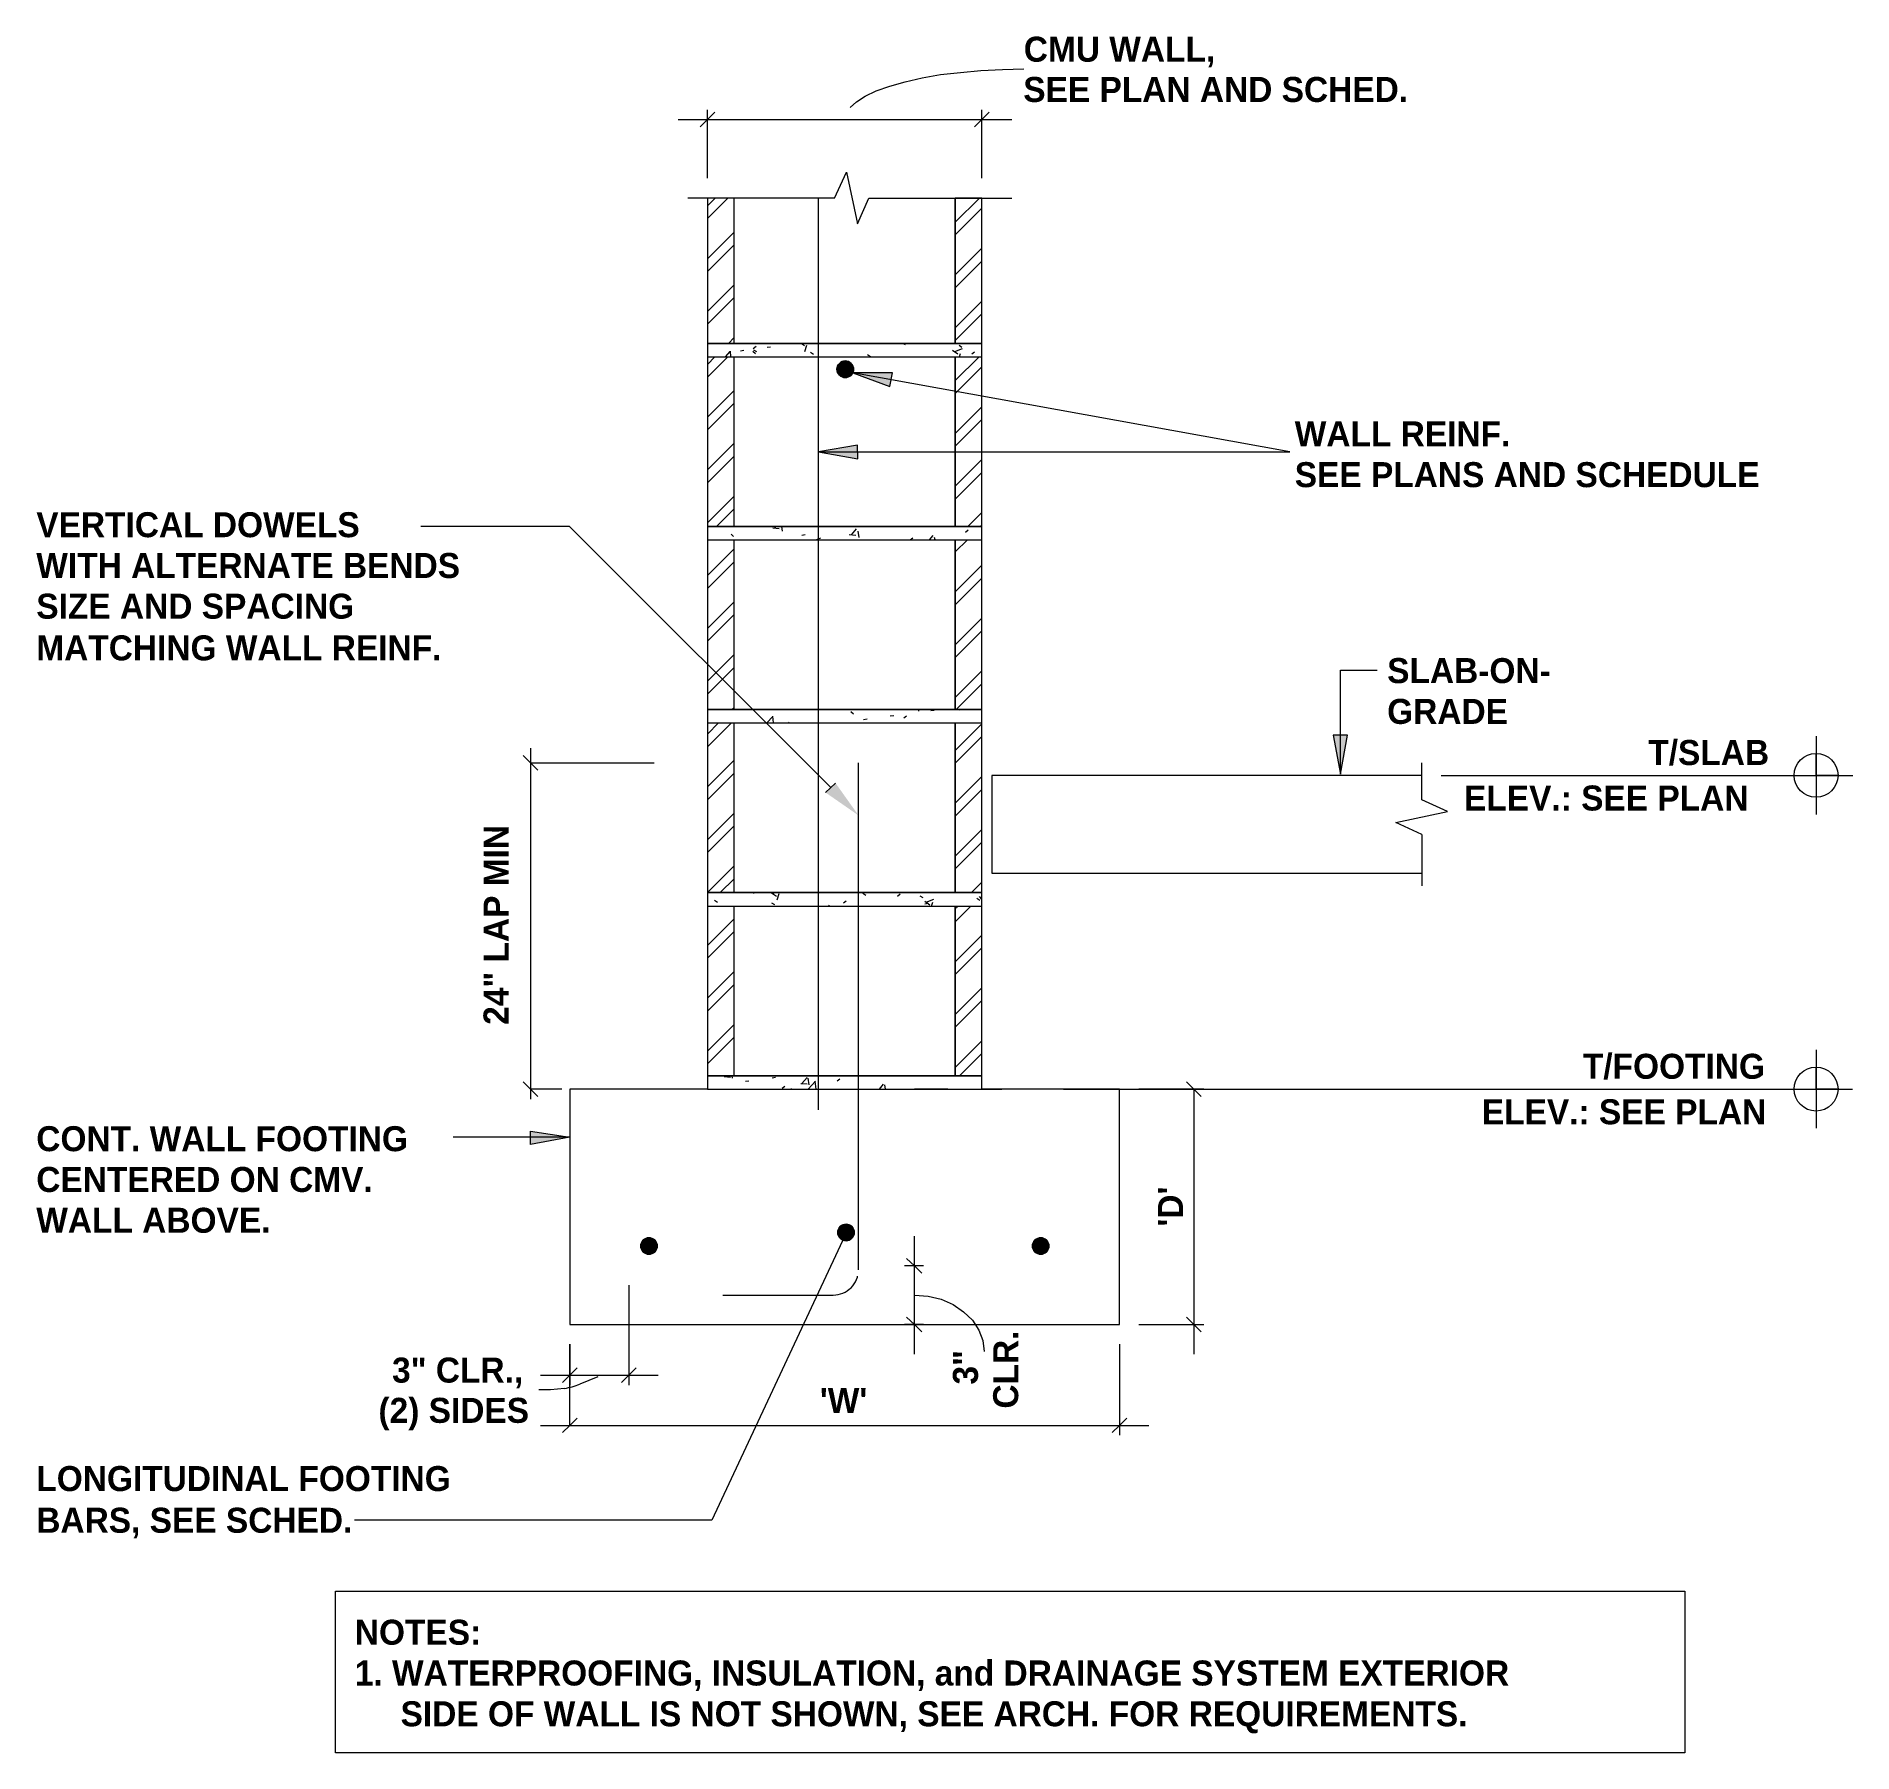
# Model space of a CAD drawing. Header units: inches. Extents: x -16566 to 235, y -92 to 81.
# Drawn here: x 66.71 to 73.52, y 0 to 6.43 of the extents above; entities that cross this region are included whole.
import ezdxf

# ---------------------------------------------------------------- set-up
doc = ezdxf.new("R2010")
doc.units = ezdxf.units.IN
doc.header["$MEASUREMENT"] = 0
doc.linetypes.add('Dash 1_8_', pattern=[0.25, 0.125, -0.125])
for name, color, linetype, lineweight in [('A-DETL', 90, 'Continuous', 9), ('A-DETL-GENF', 92, 'Continuous', 9), ('A-DETL-THIN', 151, 'Continuous', 9), ('G-ANNO-TEXT', 231, 'Continuous', 9)]:
    doc.layers.add(name, color=color, linetype=linetype, lineweight=lineweight)
doc.styles.add('Century Gothic_B', font='', dxfattribs={"height": 0.09375})
doc.styles.get('Century Gothic_B').set_extended_font_data('Century Gothic', bold=True)
pattern_1 = [(45, (67.785, 0), (-0.098995, 0.098995), []), (45, (67.785, 0.15), (-0.098995, 0.098995), [])]
pattern_2 = [(50, (67.785, 0), (0.286846, -0.025301), [0.03, -0.33]), (355, (67.785, 0), (-0.055977, 0.301024), [0.024, -0.264]), (100.451, (67.809, -0.002), (0.231849, 0.275629), [0.025, -0.28]), (46.184, (67.785, 0.08), (0.427136, -0.066141), [0.045, -0.495]), (96.636, (67.821, 0.074), (0.37346, 0.38977), [0.038, -0.421]), (351.184, (67.785, 0.08), (0.37408, 0.389267), [0.036, -0.396]), (21, (67.825, 0.06), (0.238616, -0.161194), [0.03, -0.33]), (326, (67.825, 0.06), (0.096981, 0.29042), [0.024, -0.264]), (71.451, (67.845, 0.047), (0.336407, 0.128668), [0.025, -0.28]), (37.5, (67.78499, 0), (0.0047326, 0.1334601), [0.013, -0.248, 0.013, -0.255, -0.265]), (37.5, (67.78499, 0), (0.0047326, 0.1334601), [-0.529, 0.013, -0.252]), (7.5, (67.785, 0), (0.1052654, 0.1580924), [0.013, -0.14, 0.013, -0.242, -0.101]), (7.5, (67.785, 0), (0.1052654, 0.1580924), [-0.408, 0.013, -0.088]), (327.5, (67.69599, 0), (0.2135185, -0.0091575), [0.013, -0.087, 0.013, -0.299, -0.414]), (327.5, (67.69599, 0), (0.2135185, -0.0091575), [-0.412, 0.013, -0.401]), (317.5, (67.656, 0), (0.2332406, 0.03991), [0.013, -0.117, 0.013, -0.194, -0.294]), (317.5, (67.656, 0), (0.2332406, 0.03991), [-0.337, 0.013, -0.281])]

msp = doc.modelspace()

# ---------------------------------------------------------------- texts
at = {"layer": 'G-ANNO-TEXT', "color": 147, "lineweight": 20, "char_height": 0.09375, "attachment_point": 1, "style": 'Century Gothic_B'}
for s, insert, width in [('CMU WALL,', (70.41241, 6.43148), 0.8679687), ('SEE PLAN AND SCHED.', (70.41045, 6.28057), 1.7075312), ('WALL REINF. ', (71.42776, 4.98977), 0.9563437), ('SEE PLANS AND SCHEDULE', (71.42776, 4.83689), 2.007375), ('VERTICAL DOWELS', (66.71215, 4.6493), 1.3982188), ('WITH ALTERNATE BENDS', (66.71215, 4.49643), 1.780125), ('SIZE AND SPACING ', (66.71215, 4.34395), 1.5055312), ('MATCHING WALL REINF.', (66.71215, 4.1877), 1.8243125), ('SLAB-ON-', (71.774, 4.10248), 0.7575), ('GRADE', (71.774, 3.94961), 0.5491875), ('T/SLAB', (72.75249, 3.79544), 0.5081562), ('ELEV.: SEE PLAN', (72.0621, 3.62493), 1.18675), ('T/FOOTING', (72.50729, 2.61951), 0.8521875), ('ELEV.: SEE PLAN', (72.12871, 2.449), 1.18675), ('CONT. WALL FOOTING', (66.71215, 2.34809), 1.6980625), ('CENTERED ON CMV.', (66.71215, 2.19522), 1.5497188), ('WALL ABOVE.', (66.71215, 2.04235), 1.0415625), ('3" CLR.,', (68.04531, 1.48082), 0.5712812), ("'W'", (69.64806, 1.36715), 0.214625), ('(2) SIDES', (67.99435, 1.32991), 0.669125), ('LONGITUDINAL FOOTING ', (66.71215, 1.07428), 1.94425), ('BARS, SEE SCHED.', (66.71215, 0.91803), 1.3477188), ('NOTES:', (67.90572, 0.49839), 0.5365625), ('1. WATERPROOFING, INSULATION, and DRAINAGE SYSTEM EXTERIOR', (67.90572, 0.34552), 5.1730937), ('SIDE OF WALL IS NOT SHOWN, SEE ARCH. FOR REQUIREMENTS.', (68.07715, 0.19265), 4.6807187)]:
    msp.add_mtext(s, dxfattribs=dict(at, insert=insert, width=width))
at = {"layer": 'G-ANNO-TEXT', "color": 147, "lineweight": 20, "char_height": 0.09375, "attachment_point": 1, "rotation": 89.902731, "style": 'Century Gothic_B'}
for s, insert, width in [('24" LAP MIN', (68.3878, 2.72803), 0.9184687), ("'D'", (70.91492, 1.97177), 0.1830625), ('CLR.', (70.2976, 1.28974), 0.3345625), ('3"', (70.14669, 1.37989), 0.1483437)]:
    msp.add_mtext(s, dxfattribs=dict(at, insert=insert, width=width))

# ---------------------------------------------------------------- hatches: boundary and pattern name
at = {"layer": 'A-DETL-GENF'}
h = msp.add_hatch(dxfattribs=at)
h.set_pattern_fill('FP_1', style=0, pattern_type=2)
h.set_pattern_definition(pattern_1)
h.paths.add_polyline_path([(69.22668, 2.53706), (69.32668, 2.53706), (69.32668, 3.17333), (69.22668, 3.17333)], flags=0)
h.paths.add_polyline_path([(69.32668, 3.22333), (69.32668, 3.85959), (69.22668, 3.85959), (69.22668, 3.22333)], flags=0)
h.paths.add_polyline_path([(69.22668, 3.90959), (69.32668, 3.90959), (69.32668, 4.54585), (69.22668, 4.54585)], flags=0)
h.paths.add_polyline_path([(69.32668, 4.59585), (69.32668, 5.23211), (69.22668, 5.23211), (69.22668, 4.59585)], flags=0)
h.paths.add_polyline_path([(69.22668, 5.28211), (69.32668, 5.28211), (69.32668, 5.82675), (69.22668, 5.82675)], flags=0)
h = msp.add_hatch(dxfattribs=at)
h.set_pattern_fill('FP_1', style=0, pattern_type=2)
h.set_pattern_definition(pattern_1)
h.paths.add_polyline_path([(70.15562, 2.53706), (70.25562, 2.53706), (70.25562, 3.17333), (70.15562, 3.17333)], flags=0)
h.paths.add_polyline_path([(70.15562, 3.22333), (70.25562, 3.22333), (70.25562, 3.85959), (70.15562, 3.85959)], flags=0)
h.paths.add_polyline_path([(70.25562, 3.90959), (70.25562, 4.54585), (70.15562, 4.54585), (70.15562, 3.90959)], flags=0)
h.paths.add_polyline_path([(70.15562, 4.59585), (70.25562, 4.59585), (70.25562, 5.23211), (70.15562, 5.23211)], flags=0)
h.paths.add_polyline_path([(70.15562, 5.28211), (70.25562, 5.28211), (70.25562, 5.82675), (70.15562, 5.82675)], flags=0)
h = msp.add_hatch(dxfattribs=at)
h.set_pattern_fill('FP_2', color=8, style=0, pattern_type=2)
h.set_pattern_definition(pattern_2)
h.paths.add_polyline_path([(70.25562, 5.23211), (70.25562, 5.28211), (69.22668, 5.28211), (69.22668, 5.23211), (70.07543, 5.23211)], flags=0)
for points in [[(69.7434, 5.15398), (69.75143, 5.15504), (69.75892, 5.15814), (69.76534, 5.16307), (69.77027, 5.16949), (69.77337, 5.17698), (69.77443, 5.18501), (69.77337, 5.19304), (69.77027, 5.20052), (69.76534, 5.20695), (69.75892, 5.21188), (69.75143, 5.21498), (69.7434, 5.21604), (69.73537, 5.21498), (69.72789, 5.21188), (69.72146, 5.20695), (69.71653, 5.20052), (69.71343, 5.19304), (69.71237, 5.18501), (69.71343, 5.17698), (69.71653, 5.16949), (69.72146, 5.16307), (69.72789, 5.15814), (69.73537, 5.15504)], [(69.91057, 5.12075), (69.92039, 5.17173), (69.77262, 5.1713), (69.79508, 5.16307)], [(69.79035, 4.84931), (69.78963, 4.90059), (69.64335, 4.87599)], [(71.59957, 3.66694), (71.62508, 3.81392), (71.57214, 3.81392)], [(69.79306, 3.51294), (69.70692, 3.63402), (69.66979, 3.59844)], [(68.56424, 2.2789), (68.71126, 2.30633), (68.56424, 2.32988)], [(69.74631, 1.91876), (69.75434, 1.91981), (69.76183, 1.92291), (69.76825, 1.92784), (69.77318, 1.93427), (69.77628, 1.94175), (69.77734, 1.94979), (69.77628, 1.95782), (69.77318, 1.9653), (69.76825, 1.97173), (69.76183, 1.97666), (69.75434, 1.97976), (69.74631, 1.98081), (69.73828, 1.97976), (69.7308, 1.97666), (69.72437, 1.97173), (69.71944, 1.9653), (69.71634, 1.95782), (69.71528, 1.94979), (69.71634, 1.94175), (69.71944, 1.93427), (69.72437, 1.92784), (69.7308, 1.92291), (69.73828, 1.91981)], [(69.0079, 1.86798), (69.01593, 1.86903), (69.02341, 1.87213), (69.02984, 1.87706), (69.03477, 1.88349), (69.03787, 1.89097), (69.03893, 1.899), (69.03787, 1.90704), (69.03477, 1.91452), (69.02984, 1.92095), (69.02341, 1.92588), (69.01593, 1.92898), (69.0079, 1.93003), (68.99987, 1.92898), (68.99238, 1.92588), (68.98596, 1.92095), (68.98103, 1.91452), (68.97793, 1.90704), (68.97687, 1.899), (68.97793, 1.89097), (68.98103, 1.88349), (68.98596, 1.87706), (68.99238, 1.87213), (68.99987, 1.86903)], [(70.47575, 1.86798), (70.48378, 1.86903), (70.49126, 1.87213), (70.49769, 1.87706), (70.50262, 1.88349), (70.50572, 1.89097), (70.50678, 1.899), (70.50572, 1.90704), (70.50262, 1.91452), (70.49769, 1.92095), (70.49126, 1.92588), (70.48378, 1.92898), (70.47575, 1.93003), (70.46772, 1.92898), (70.46023, 1.92588), (70.45381, 1.92095), (70.44888, 1.91452), (70.44578, 1.90704), (70.44472, 1.899), (70.44578, 1.89097), (70.44888, 1.88349), (70.45381, 1.87706), (70.46023, 1.87213), (70.46772, 1.86903)]]:
    msp.add_hatch(color=7, dxfattribs=at).paths.add_polyline_path(points, flags=0)
h = msp.add_hatch(dxfattribs=at)
h.set_pattern_fill('FP_2', color=8, style=0, pattern_type=2)
h.set_pattern_definition(pattern_2)
h.paths.add_polyline_path([(70.25562, 4.54585), (70.25562, 4.59585), (69.22668, 4.59585), (69.22668, 4.54585), (70.07543, 4.54585)], flags=0)
h = msp.add_hatch(dxfattribs=at)
h.set_pattern_fill('FP_2', color=8, style=0, pattern_type=2)
h.set_pattern_definition(pattern_2)
h.paths.add_polyline_path([(70.25562, 3.85959), (70.25562, 3.90959), (69.22668, 3.90959), (69.22668, 3.85959), (70.07543, 3.85959)], flags=0)
h = msp.add_hatch(dxfattribs=at)
h.set_pattern_fill('FP_2', color=8, style=0, pattern_type=2)
h.set_pattern_definition(pattern_2)
h.paths.add_polyline_path([(70.25562, 3.17333), (70.25562, 3.22333), (69.22668, 3.22333), (69.22668, 3.17333), (70.07543, 3.17333)], flags=0)
h = msp.add_hatch(dxfattribs=at)
h.set_pattern_fill('FP_2', color=8, style=0, pattern_type=2)
h.set_pattern_definition(pattern_2)
h.paths.add_polyline_path([(70.25562, 2.48706), (70.25562, 2.53706), (69.22668, 2.53706), (69.22668, 2.48706), (70.07543, 2.48706)], flags=0)
at = {"layer": 'G-ANNO-TEXT', "lineweight": 20}
h = msp.add_hatch(color=147, dxfattribs=at)
edge = h.paths.add_edge_path(flags=0)
edge.add_arc((69.74346, 1.93985), 0.01953, 0, 360)

# ---------------------------------------------------------------- linework, layer by layer
at = {"layer": 'A-DETL'}
for p, q in [((69.91068, 6.24611), (69.96754, 6.26181)), ((69.96754, 6.26181), (70.03222, 6.27751)), ((70.03222, 6.27751), (70.10079, 6.28924)), ((70.10079, 6.28924), (70.17528, 6.29709)), ((70.17528, 6.29709), (70.25173, 6.30494)), ((70.25173, 6.30494), (70.33207, 6.30887)), ((70.33207, 6.30887), (70.41241, 6.31083)), ((69.78524, 6.18732), (69.81856, 6.20891)), ((69.81856, 6.20891), (69.85973, 6.22849)), ((69.85973, 6.22849), (69.91068, 6.24611)), ((69.22668, 6.12072), (69.22668, 6.15792)), ((69.25412, 6.14815), (69.22668, 6.12072)), ((69.76173, 6.16577), (69.78524, 6.18732)), ((70.25562, 6.12072), (70.25562, 6.15792)), ((70.28309, 6.14815), (70.25562, 6.12072)), ((69.11695, 6.12072), (70.36735, 6.12072)), ((69.22668, 6.12072), (69.19925, 6.09325)), ((69.22668, 5.90121), (69.22668, 6.12072)), ((70.25562, 6.12072), (70.22818, 6.09325)), ((70.25562, 5.90121), (70.25562, 6.12072)), ((69.70261, 5.82675), (69.74754, 5.92326)), ((69.74754, 5.92326), (69.78886, 5.73018)), ((69.50958, 5.82675), (69.1534, 5.82675)), ((69.22668, 5.82675), (69.22668, 2.48706)), ((69.32668, 5.28211), (69.32668, 5.82675)), ((69.70261, 5.82675), (69.50958, 5.82675)), ((69.64335, 2.40949), (69.64335, 5.82675)), ((69.78886, 5.73018), (69.83199, 5.82675)), ((69.83199, 5.82675), (70.36735, 5.82675)), ((70.15562, 5.28211), (70.15562, 5.82675)), ((70.25562, 2.48706), (70.25562, 5.82675)), ((69.32668, 4.59585), (69.32668, 5.23211)), ((70.15562, 4.59585), (70.15562, 5.23211)), ((71.40942, 4.87599), (69.77144, 5.17173)), ((69.77144, 5.17173), (69.91057, 5.12075)), ((69.92039, 5.17173), (69.77144, 5.17173)), ((69.91057, 5.12075), (69.92039, 5.17173)), ((69.78963, 4.90059), (69.64335, 4.87599)), ((69.79035, 4.84931), (69.78963, 4.90059)), ((69.64335, 4.87599), (69.79035, 4.84931)), ((69.64335, 4.87599), (71.40942, 4.87599)), ((68.71015, 4.59585), (68.15327, 4.59585)), ((68.71015, 4.59585), (69.68908, 3.61692)), ((69.32668, 3.90959), (69.32668, 4.54585)), ((70.15562, 3.90959), (70.15562, 4.54585)), ((71.59957, 3.66694), (71.59957, 4.05697)), ((71.59957, 4.05697), (71.73678, 4.05697)), ((69.32668, 3.22333), (69.32668, 3.85959)), ((70.15562, 3.22333), (70.15562, 3.85959)), ((71.62508, 3.81392), (71.57214, 3.81392)), ((71.57214, 3.81392), (71.59957, 3.66694)), ((71.59957, 3.66694), (71.62508, 3.81392)), ((68.56424, 3.76518), (68.56424, 2.44966)), ((73.3811, 3.80999), (73.3811, 3.51603)), ((73.3811, 3.66301), (73.3811, 3.74535)), ((68.56424, 3.71031), (68.53681, 3.73774)), ((68.59167, 3.68288), (68.56424, 3.71031)), ((68.56424, 3.71031), (69.02749, 3.71031)), ((69.79306, 2.34008), (69.79306, 3.71031)), ((71.9033, 3.57108), (71.9033, 3.71031)), ((69.66979, 3.59844), (69.70692, 3.63402)), ((71.9033, 3.66301), (70.29286, 3.66301)), ((70.29286, 3.66301), (70.29286, 3.29649)), ((71.97587, 3.66301), (73.24393, 3.66301)), ((73.24393, 3.66301), (73.5183, 3.66301)), ((73.29876, 3.66301), (73.3811, 3.66301)), ((73.3811, 3.66301), (73.3811, 3.58067)), ((73.46344, 3.66301), (73.3811, 3.66301)), ((71.99987, 3.52796), (71.9033, 3.57108)), ((71.80678, 3.48664), (71.99987, 3.52796)), ((71.9033, 3.44171), (71.80678, 3.48664)), ((71.9033, 3.44171), (71.9033, 3.24868)), ((70.29286, 3.29649), (71.9033, 3.29649)), ((69.32668, 2.53706), (69.32668, 3.17333)), ((70.15562, 2.53706), (70.15562, 3.17333)), ((73.3811, 2.63408), (73.3811, 2.34008)), ((73.3811, 2.48706), (73.3811, 2.56936)), ((68.56424, 2.48706), (68.53681, 2.51454)), ((68.59167, 2.45963), (68.56424, 2.48706)), ((68.68186, 2.48706), (68.56424, 2.48706)), ((69.22668, 2.48706), (68.71126, 2.48706)), ((68.71126, 2.48706), (68.71126, 1.60515)), ((69.22668, 2.48706), (69.62457, 2.48706)), ((69.62457, 2.48706), (70.33011, 2.48706)), ((70.12822, 2.48706), (70.00283, 2.48706)), ((70.77108, 2.48706), (70.25562, 2.48706)), ((70.56083, 2.48706), (73.24585, 2.48706)), ((70.77108, 1.60515), (70.77108, 2.48706)), ((71.04938, 2.48706), (70.84361, 2.48706)), ((71.04938, 2.48706), (71.02195, 2.51454)), ((71.07681, 2.45963), (71.04938, 2.48706)), ((71.08662, 2.48706), (71.04938, 2.48706)), ((71.04938, 2.48706), (71.04938, 1.49342)), ((73.24585, 2.48706), (73.51826, 2.48706)), ((73.2988, 2.48706), (73.3811, 2.48706)), ((73.3811, 2.48706), (73.3811, 2.40476)), ((73.4634, 2.48706), (73.3811, 2.48706)), ((68.56424, 2.2789), (68.56424, 2.32988)), ((68.56424, 2.32988), (68.71126, 2.30633)), ((69.79306, 1.81012), (69.79306, 2.34008)), ((68.71126, 2.30633), (68.27463, 2.30633)), ((68.71126, 2.30633), (68.56424, 2.2789)), ((70.00283, 1.49342), (70.00283, 1.93635)), ((69.97343, 1.85209), (70.00283, 1.82466)), ((70.00283, 1.82466), (69.96558, 1.82466)), ((70.00283, 1.82466), (70.03022, 1.79719)), ((70.03615, 1.82466), (70.00283, 1.82466)), ((68.93269, 1.75213), (68.93269, 1.415)), ((69.28443, 1.71488), (69.69783, 1.71488)), ((70.00283, 1.71488), (70.05377, 1.71096)), ((70.05377, 1.71096), (70.10275, 1.69919)), ((70.10275, 1.69919), (70.14784, 1.6796)), ((70.14784, 1.6796), (70.18701, 1.65217)), ((70.18701, 1.65217), (70.22033, 1.62081)), ((68.71126, 1.60515), (70.77108, 1.60515)), ((70.00283, 1.60515), (69.96558, 1.60515)), ((69.97343, 1.63258), (70.00283, 1.60515)), ((70.00283, 1.60515), (70.03022, 1.57772)), ((70.03615, 1.60515), (70.00283, 1.60515)), ((70.22033, 1.62081), (70.24388, 1.58357)), ((70.24388, 1.58357), (70.25954, 1.5444)), ((70.84361, 1.60515), (71.04938, 1.60515)), ((71.04938, 1.60515), (71.02195, 1.63258)), ((71.07681, 1.57772), (71.04938, 1.60515)), ((71.04938, 1.60515), (71.08662, 1.60515)), ((68.71126, 1.22689), (68.71126, 1.53066)), ((68.71126, 1.22689), (68.71126, 1.53066)), ((68.71126, 1.53066), (68.71126, 1.415)), ((70.25954, 1.5444), (70.26346, 1.50323)), ((70.77108, 1.53066), (70.77108, 1.22689)), ((68.73869, 1.44247), (68.71126, 1.415)), ((68.96016, 1.44247), (68.93269, 1.415)), ((68.60148, 1.415), (69.04246, 1.415)), ((68.6916, 1.36552), (68.63873, 1.36013)), ((68.71126, 1.415), (68.68382, 1.38761)), ((68.71126, 1.415), (68.71126, 1.37779)), ((68.81618, 1.40839), (68.74862, 1.38109)), ((68.93269, 1.415), (68.90529, 1.38761)), ((68.93269, 1.415), (68.93269, 1.37779)), ((68.63873, 1.36013), (68.59564, 1.36013)), ((68.60148, 1.22689), (70.88085, 1.22689)), ((68.71126, 1.22689), (68.68382, 1.19942)), ((68.73869, 1.25432), (68.71126, 1.22689)), ((70.77108, 1.22689), (70.74365, 1.19942)), ((70.79851, 1.25432), (70.77108, 1.22689)), ((70.77108, 1.22689), (70.77108, 1.18965)), ((67.83323, 0.60558), (72.8897, 0.60558)), ((67.83323, 0), (67.83323, 0.60558)), ((72.8897, 0.60558), (72.8897, 0)), ((72.8897, 0), (67.83323, 0))]:
    msp.add_line(p, q, dxfattribs=at)
for centre, radius in [((73.3811, 3.66301), 0.08234), ((73.3811, 2.48706), 0.0823)]:
    msp.add_circle(centre, radius, dxfattribs=at)
at = {"layer": 'A-DETL', "linetype": 'Dash 1_8_'}
msp.add_arc((69.69783, 1.81012), 0.09523, 270, 360, dxfattribs=at)
at = {"layer": 'A-DETL-THIN'}
for p, q in [((69.32668, 5.82675), (69.22668, 5.82675)), ((69.22668, 5.82675), (69.22668, 5.28211)), ((69.32668, 5.28211), (69.32668, 5.82675)), ((70.25562, 5.82675), (70.15562, 5.82675)), ((70.15562, 5.82675), (70.15562, 5.28211)), ((70.25562, 5.28211), (70.25562, 5.82675)), ((70.25562, 5.28211), (69.22668, 5.28211)), ((69.22668, 5.28211), (69.22668, 5.23211)), ((69.22668, 5.28211), (70.25562, 5.28211)), ((70.25562, 5.23211), (70.25562, 5.28211)), ((69.22668, 5.23211), (69.22668, 4.59585)), ((69.22668, 5.23211), (70.25562, 5.23211)), ((69.22668, 5.23211), (70.25562, 5.23211)), ((69.32668, 4.59585), (69.32668, 5.23211)), ((70.15562, 5.23211), (70.15562, 4.59585)), ((70.25562, 4.59585), (70.25562, 5.23211)), ((70.25562, 4.59585), (69.22668, 4.59585)), ((69.22668, 4.59585), (69.22668, 4.54585)), ((69.22668, 4.59585), (70.25562, 4.59585)), ((70.25562, 4.54585), (70.25562, 4.59585)), ((69.22668, 4.54585), (69.22668, 3.90959)), ((69.22668, 4.54585), (70.25562, 4.54585)), ((69.22668, 4.54585), (70.25562, 4.54585)), ((69.32668, 3.90959), (69.32668, 4.54585)), ((70.15562, 4.54585), (70.15562, 3.90959)), ((70.25562, 3.90959), (70.25562, 4.54585)), ((70.25562, 3.90959), (69.22668, 3.90959)), ((69.22668, 3.90959), (69.22668, 3.85959)), ((69.22668, 3.90959), (70.25562, 3.90959)), ((70.25562, 3.85959), (70.25562, 3.90959)), ((69.22668, 3.85959), (69.22668, 3.22333)), ((69.22668, 3.85959), (70.25562, 3.85959)), ((69.22668, 3.85959), (70.25562, 3.85959)), ((69.32668, 3.22333), (69.32668, 3.85959)), ((70.15562, 3.85959), (70.15562, 3.22333)), ((70.25562, 3.22333), (70.25562, 3.85959)), ((70.25562, 3.22333), (69.22668, 3.22333)), ((69.22668, 3.22333), (69.22668, 3.17333)), ((69.22668, 3.22333), (70.25562, 3.22333)), ((70.25562, 3.17333), (70.25562, 3.22333)), ((69.22668, 3.17333), (69.22668, 2.53706)), ((69.22668, 3.17333), (70.25562, 3.17333)), ((69.22668, 3.17333), (70.25562, 3.17333)), ((69.32668, 2.53706), (69.32668, 3.17333)), ((70.15562, 3.17333), (70.15562, 2.53706)), ((70.25562, 2.53706), (70.25562, 3.17333)), ((70.25562, 2.53706), (69.22668, 2.53706)), ((69.22668, 2.53706), (69.22668, 2.48706)), ((69.22668, 2.53706), (70.25562, 2.53706)), ((70.25562, 2.48706), (70.25562, 2.53706)), ((69.22668, 2.48706), (70.25562, 2.48706)), ((69.32668, 2.48706), (70.15562, 2.48706))]:
    msp.add_line(p, q, dxfattribs=at)
for centre in [(69.7434, 5.18501), (69.74631, 1.94979), (69.0079, 1.899), (70.47575, 1.899)]:
    msp.add_circle(centre, 0.03103, dxfattribs=at)
for centre, radius, start, end in [((69.7434, 5.18501), 0.03103, 0, 180), ((69.7434, 5.18501), 0.03103, 180, 0), ((69.74631, 1.94979), 0.03103, 0, 180), ((69.0079, 1.899), 0.03103, 0, 180), ((69.74631, 1.94979), 0.03103, 180, 360), ((70.47575, 1.899), 0.03103, 0, 180), ((69.0079, 1.899), 0.03103, 180, 360), ((70.47575, 1.899), 0.03103, 180, 360), ((68.6541, 1.61503), 0.25231, 278.547278, 292)]:
    msp.add_arc(centre, radius, start, end, dxfattribs=at)
at = {"layer": 'G-ANNO-TEXT', "color": 147, "lineweight": 20}
for p, q in [((69.74346, 1.93985), (69.24346, 0.87115)), ((68.74346, 0.87115), (67.90413, 0.87115)), ((69.24346, 0.87115), (68.74346, 0.87115))]:
    msp.add_line(p, q, dxfattribs=at)
msp.add_circle((69.74346, 1.93985), 0.01953, dxfattribs=at)

msp.set_redraw_order([(e.dxf.handle, doc.entitydb.next_handle()) for e in msp.query("TEXT MTEXT ATTDEF DIMENSION ARC_DIMENSION")])  # texts and dimensions are drawn at this point

doc.saveas('drawing.dxf')
